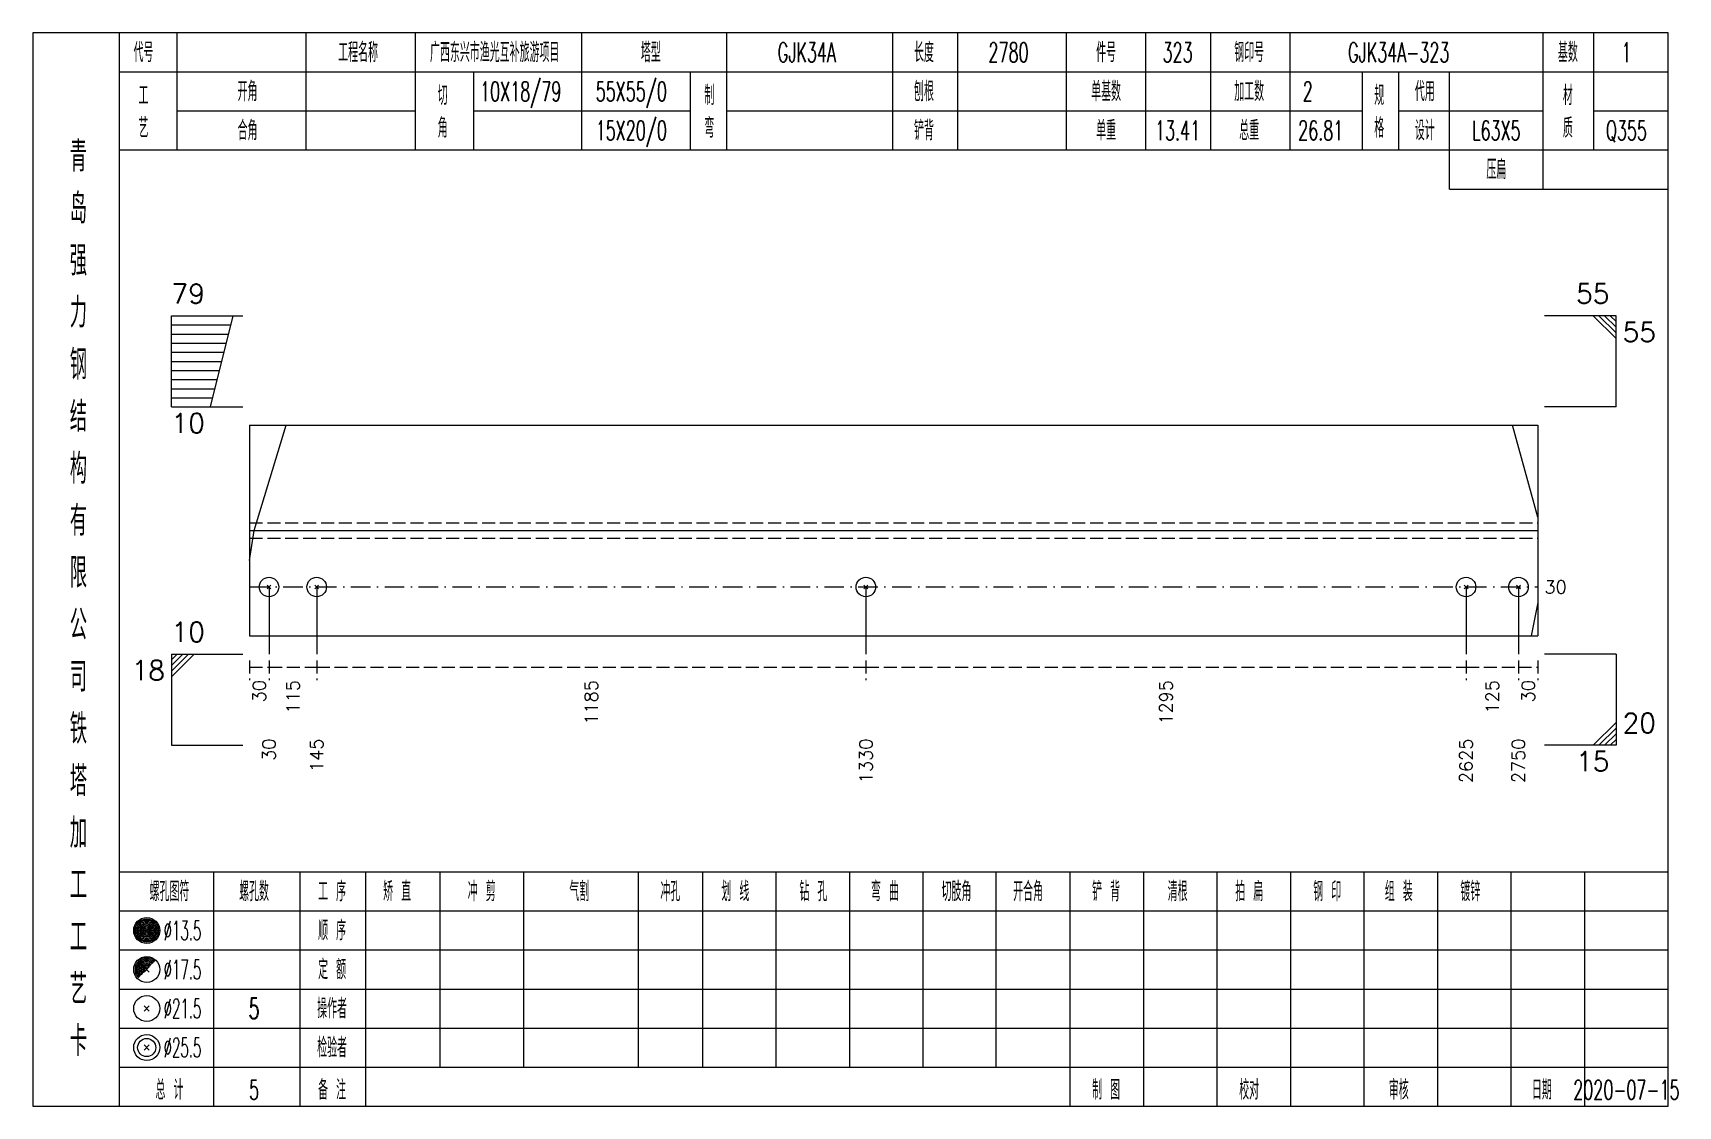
# Model space of a CAD drawing. Extents: x 0 to 2606, y -377 to 6479.
# Drawn here: x 1045.6 to 1298.5, y 5425 to 5590 of the extents above; entities that cross this region are included whole.
import ezdxf
from ezdxf.enums import TextEntityAlignment as Align

# ---------------------------------------------------------------- set-up
doc = ezdxf.new("R2010")
doc.units = 0
doc.header["$MEASUREMENT"] = 0
doc.linetypes.add('一点画线', pattern=[5.2, 3, -1, 0.2, -1])
doc.linetypes.add('虚线', pattern=[2.75, 2, -0.75])
doc.layers.get('0').update_dxf_attribs({"linetype": 'CONTINUOUS', "lineweight": 25})
doc.layers.add('1', color=7, linetype='CONTINUOUS', lineweight=25)
doc.layers.add('4', color=7, linetype='CONTINUOUS', lineweight=25)
doc.styles.get("Standard").update_dxf_attribs({"font": 'simplex.shx', "width": 0.7, "height": 3, "bigfont": 'gbhzfs.shx'})

msp = doc.modelspace()

# ---------------------------------------------------------------- texts
at = {"color": 7, "linetype": 'Continuous', "lineweight": 13}
for s, p in [('79', (1066.9, 5547.5)), ('10', (1066.9, 5495.5)), ('20', (1290, 5481.5))]:
    msp.add_text(s, height=3, dxfattribs=at).set_placement(p, align=Align.BOTTOM_LEFT)
msp.add_text('55', height=3, dxfattribs=at).set_placement((1288, 5547.5), align=Align.BOTTOM_RIGHT)
for s, p in [('55', (1290, 5545.5)), ('10', (1066.9, 5531.5))]:
    msp.add_text(s, height=3, dxfattribs=at).set_placement(p, align=Align.TOP_LEFT)
msp.add_text('30', height=2, dxfattribs=at).set_placement((1278, 5504.81), align=Align.MIDDLE_LEFT)
for s, p in [('18', (1065.9, 5493.5)), ('15', (1288, 5479.5))]:
    msp.add_text(s, height=3, dxfattribs=at).set_placement(p, align=Align.TOP_RIGHT)
at = {"color": 8, "linetype": 'Continuous', "lineweight": 9}
for s, p in [('30', (1080.4, 5490.5)), ('115', (1085.57, 5490.5)), ('1185', (1131.45, 5490.5)), ('1295', (1219.81, 5490.5)), ('125', (1269.98, 5490.5)), ('30', (1275.5, 5490.5))]:
    msp.add_text(s, height=2, rotation=90, dxfattribs=at).set_placement(p, align=Align.MIDDLE_RIGHT)
at = {"layer": '1', "color": 7, "linetype": 'Continuous', "lineweight": 13}
for s, p in [('30', (1081.9, 5481.5)), ('145', (1089.23, 5481.5)), ('1330', (1173.67, 5481.5)), ('2625', (1265.95, 5481.5)), ('2750', (1274, 5481.5))]:
    msp.add_text(s, height=2, rotation=90, dxfattribs=at).set_placement(p, align=Align.MIDDLE_RIGHT)
at = {"layer": '4', "color": 1, "linetype": 'Continuous', "lineweight": 13}
for s, height, width, p in [('代号', 3, 0.6, (1062.6, 5587)), ('工程名称', 3, 0.6, (1095.6, 5587)), ('广西东兴市渔光互补旅游项目', 3, 0.6, (1116.6, 5587)), ('塔型', 3, 0.6, (1140.6, 5587)), ('GJK34A', 3, 0.6, (1164.6, 5587)), ('长度', 3, 0.6, (1182.6, 5587)), ('2780', 3, 0.6, (1195.6, 5587)), ('件号', 3, 0.6, (1210.6, 5587)), ('323', 3, 0.6, (1221.6, 5587)), ('钢印号', 3, 0.6, (1232.6, 5587)), ('GJK34A-323', 3, 0.6, (1255.6, 5587)), ('基数', 3, 0.6, (1281.6, 5587)), ('1', 3, 0.6, (1290.6, 5587)), ('开角', 3, 0.6, (1078.6, 5581)), ('10X18/79', 3, 0.6, (1120.6, 5581)), ('55X55/0', 3, 0.6, (1137.6, 5581)), ('刨根', 3, 0.6, (1182.6, 5581)), ('单基数', 3, 0.6, (1210.6, 5581)), ('加工数', 3, 0.6, (1232.6, 5581)), ('代用', 3, 0.6, (1259.6, 5581)), ('工', 3, 0.6, (1062.6, 5580.4)), ('切', 3, 0.6, (1108.6, 5580.4)), ('制', 3, 0.6, (1149.6, 5580.4)), ('2', 3, 0.6, (1241.6, 5581)), ('规', 3, 0.6, (1252.6, 5580.4)), ('材', 3, 0.6, (1281.6, 5580.4)), ('艺', 3, 0.6, (1062.6, 5575.4)), ('合角', 3, 0.6, (1078.6, 5575)), ('角', 3, 0.6, (1108.6, 5575.4)), ('15X20/0', 3, 0.6, (1137.6, 5575)), ('弯', 3, 0.6, (1149.6, 5575.4)), ('铲背', 3, 0.6, (1182.6, 5575)), ('单重', 3, 0.6, (1210.6, 5575)), ('13.41', 3, 0.6, (1221.6, 5575)), ('总重', 3, 0.6, (1232.6, 5575)), ('26.81', 3, 0.6, (1243.6, 5575)), ('格', 3, 0.6, (1252.6, 5575.4)), ('设计', 3, 0.6, (1259.6, 5575)), ('L63X5', 3, 0.6, (1270.6, 5575)), ('质', 3, 0.6, (1281.6, 5575.4)), ('Q355', 3, 0.6, (1290.6, 5575)), ('青', 4.6, 0.8, (1052.6, 5571)), ('压扁', 3, 0.6, (1270.6, 5569)), ('岛', 4.6, 0.8, (1052.6, 5563)), ('强', 4.6, 0.8, (1052.6, 5555)), ('力', 4.6, 0.8, (1052.6, 5547)), ('钢', 4.6, 0.8, (1052.6, 5539)), ('结', 4.6, 0.8, (1052.6, 5531)), ('构', 4.6, 0.8, (1052.6, 5523)), ('有', 4.6, 0.8, (1052.6, 5515)), ('限', 4.6, 0.8, (1052.6, 5507)), ('公', 4.6, 0.8, (1052.6, 5499)), ('司', 4.6, 0.8, (1052.6, 5491)), ('铁', 4.6, 0.8, (1052.6, 5483)), ('塔', 4.6, 0.8, (1052.6, 5475)), ('加', 4.6, 0.8, (1052.6, 5467)), ('工', 4.6, 0.8, (1052.6, 5459)), ('螺孔图符', 3, 0.6, (1066.6, 5458)), ('螺孔数', 3, 0.6, (1079.6, 5458)), ('工 序', 3, 0.6, (1091.6, 5458)), ('矫 直', 3, 0.6, (1101.6, 5458)), ('冲 剪', 3, 0.6, (1114.6, 5458)), ('气割', 3, 0.6, (1129.6, 5458)), ('冲孔', 3, 0.6, (1143.6, 5458)), ('划 线', 3, 0.6, (1153.6, 5458)), ('钻 孔', 3, 0.6, (1165.6, 5458)), ('弯 曲', 3, 0.6, (1176.6, 5458)), ('切肢角', 3, 0.6, (1187.6, 5458)), ('开合角', 3, 0.6, (1198.6, 5458)), ('铲 背', 3, 0.6, (1210.6, 5458)), ('清根', 3, 0.6, (1221.6, 5458)), ('拍 扁', 3, 0.6, (1232.6, 5458)), ('钢 印', 3, 0.6, (1244.6, 5458)), ('组 装', 3, 0.6, (1255.6, 5458)), ('镀锌', 3, 0.6, (1266.6, 5458)), ('顺 序', 3, 0.6, (1091.6, 5452)), ('工', 4.6, 0.8, (1052.6, 5451)), ('%%C13.5', 3, 0.5, (1068.6, 5452)), ('%%C17.5', 3, 0.5, (1068.6, 5446)), ('定 额', 3, 0.6, (1091.6, 5446)), ('艺', 4.6, 0.8, (1052.6, 5443)), ('%%C21.5', 3, 0.5, (1068.6, 5440)), ('5', 3.2, 0.6, (1079.6, 5440)), ('操作者', 3, 0.6, (1091.6, 5440)), ('卡', 4.6, 0.8, (1052.6, 5435)), ('检验者', 3, 0.6, (1091.6, 5434)), ('%%C25.5', 3, 0.5, (1068.6, 5434)), ('总 计', 3, 0.6, (1066.6, 5427.5)), ('5', 3, 0.6, (1079.6, 5427.5)), ('备 注', 3, 0.6, (1091.6, 5427.5)), ('制 图', 3, 0.6, (1210.6, 5427.5)), ('校对', 3, 0.6, (1232.6, 5427.5)), ('审核', 3, 0.6, (1255.6, 5427.5)), ('日期', 3, 0.6, (1277.6, 5427.5)), ('2020-07-15', 3, 0.6, (1290.6, 5427.5))]:
    msp.add_text(s, height=height, dxfattribs=dict(at, width=width)).set_placement(p, align=Align.MIDDLE_CENTER)

# ---------------------------------------------------------------- linework, layer by layer
at = {"color": 7, "linetype": 'Continuous', "lineweight": 13}
for p, q in [((1066.9, 5546.5), (1077.9, 5546.5)), ((1066.9, 5532.5), (1066.9, 5546.5)), ((1066.9, 5545.1), (1076.05, 5545.1)), ((1072.9, 5532.5), (1076.4, 5546.5)), ((1289, 5546.5), (1278, 5546.5)), ((1285.5, 5546.5), (1289, 5543)), ((1286.38, 5546.5), (1289, 5543.88)), ((1287.25, 5546.5), (1289, 5544.75)), ((1288.12, 5546.5), (1289, 5545.62)), ((1289, 5532.5), (1289, 5546.5)), ((1066.9, 5543.7), (1075.7, 5543.7)), ((1066.9, 5542.3), (1075.35, 5542.3)), ((1066.9, 5540.9), (1075, 5540.9)), ((1066.9, 5539.5), (1074.65, 5539.5)), ((1066.9, 5538.1), (1074.3, 5538.1)), ((1066.9, 5536.7), (1073.95, 5536.7)), ((1066.9, 5535.3), (1073.6, 5535.3)), ((1066.9, 5533.9), (1073.25, 5533.9)), ((1066.9, 5532.5), (1077.9, 5532.5)), ((1289, 5532.5), (1278, 5532.5)), ((1079.61, 5513.5), (1084.53, 5529.69)), ((1277, 5515.56), (1273.08, 5529.69)), ((1078.9, 5508.87), (1079.61, 5513.5)), ((1081.9, 5504.81), (1081.9, 5494.5)), ((1089.23, 5504.81), (1089.23, 5494.5)), ((1173.67, 5504.81), (1173.67, 5494.5)), ((1265.95, 5504.81), (1265.95, 5494.5)), ((1274, 5504.81), (1274, 5494.5)), ((1277, 5502.45), (1275.93, 5497.31)), ((1066.9, 5494.5), (1077.9, 5494.5)), ((1066.9, 5494.5), (1066.9, 5480.5)), ((1067.78, 5494.5), (1066.9, 5493.62)), ((1068.65, 5494.5), (1066.9, 5492.75)), ((1069.53, 5494.5), (1066.9, 5491.88)), ((1070.4, 5494.5), (1066.9, 5491)), ((1289, 5494.5), (1278, 5494.5)), ((1289, 5494.5), (1289, 5480.5)), ((1285.5, 5480.5), (1289, 5484)), ((1286.38, 5480.5), (1289, 5483.12)), ((1287.25, 5480.5), (1289, 5482.25)), ((1288.12, 5480.5), (1289, 5481.38)), ((1066.9, 5480.5), (1077.9, 5480.5)), ((1289, 5480.5), (1278, 5480.5))]:
    msp.add_line(p, q, dxfattribs=at)
at = {"color": 7, "linetype": 'Continuous', "lineweight": 18}
for p, q in [((1078.9, 5529.69), (1078.9, 5497.31)), ((1078.9, 5529.69), (1277, 5529.69)), ((1277, 5529.69), (1277, 5497.31)), ((1078.9, 5513.5), (1277, 5513.5))]:
    msp.add_line(p, q, dxfattribs=at)
at = {"color": 1, "linetype": '虚线', "lineweight": 18}
for p, q in [((1078.9, 5514.69), (1277, 5514.69)), ((1078.9, 5512.31), (1277, 5512.31))]:
    msp.add_line(p, q, dxfattribs=at)
at = {"color": 3, "linetype": '一点画线', "lineweight": 13}
msp.add_line((1078.9, 5504.81), (1277, 5504.81), dxfattribs=at)
at = {"color": 8, "linetype": '虚线', "lineweight": 9}
for p, q in [((1078.9, 5493.5), (1078.9, 5490.5)), ((1078.9, 5492.5), (1081.9, 5492.5)), ((1081.9, 5493.5), (1081.9, 5490.5)), ((1081.9, 5493.5), (1081.9, 5490.5)), ((1081.9, 5492.5), (1089.23, 5492.5)), ((1089.23, 5493.5), (1089.23, 5490.5)), ((1089.23, 5493.5), (1089.23, 5490.5)), ((1089.23, 5492.5), (1173.67, 5492.5)), ((1173.67, 5493.5), (1173.67, 5490.5)), ((1173.67, 5493.5), (1173.67, 5490.5)), ((1173.67, 5492.5), (1265.95, 5492.5)), ((1265.95, 5493.5), (1265.95, 5490.5)), ((1265.95, 5493.5), (1265.95, 5490.5)), ((1265.95, 5492.5), (1274, 5492.5)), ((1274, 5493.5), (1274, 5490.5)), ((1274, 5493.5), (1274, 5490.5)), ((1274, 5492.5), (1277, 5492.5)), ((1277, 5493.5), (1277, 5490.5))]:
    msp.add_line(p, q, dxfattribs=at)
at = {"layer": '1', "color": 7, "linetype": 'Continuous', "lineweight": 13}
for p, q in [((1081.6, 5504.51), (1082.2, 5505.11)), ((1082.2, 5504.51), (1081.6, 5505.11)), ((1088.93, 5504.51), (1089.53, 5505.11)), ((1089.53, 5504.51), (1088.93, 5505.11)), ((1173.37, 5504.51), (1173.97, 5505.11)), ((1173.97, 5504.51), (1173.37, 5505.11)), ((1265.65, 5504.51), (1266.25, 5505.11)), ((1266.25, 5504.51), (1265.65, 5505.11)), ((1273.7, 5504.51), (1274.3, 5505.11)), ((1274.3, 5504.51), (1273.7, 5505.11))]:
    msp.add_line(p, q, dxfattribs=at)
at = {"layer": '1', "color": 7, "linetype": 'Continuous', "lineweight": 18}
msp.add_line((1078.9, 5497.31), (1277, 5497.31), dxfattribs=at)
at = {"layer": '1', "color": 7, "linetype": 'Continuous', "lineweight": 13}
for centre in [(1081.9, 5504.81), (1089.23, 5504.81), (1173.67, 5504.81), (1265.95, 5504.81), (1274, 5504.81)]:
    msp.add_circle(centre, 1.5, dxfattribs=at)
at = {"layer": '4', "color": 1, "linetype": 'Continuous', "lineweight": 18}
for p, q in [((1058.9, 5425), (1058.9, 5590)), ((1067.8, 5572), (1067.8, 5590)), ((1087.6, 5572), (1087.6, 5590)), ((1104.4, 5572), (1104.4, 5590)), ((1130, 5572), (1130, 5590)), ((1152.3, 5572), (1152.3, 5590)), ((1177.8, 5572), (1177.8, 5590)), ((1187.8, 5572), (1187.8, 5590)), ((1204.5, 5572), (1204.5, 5590)), ((1216.7, 5572), (1216.7, 5590)), ((1226.7, 5572), (1226.7, 5590)), ((1238.9, 5572), (1238.9, 5590)), ((1277.8, 5566), (1277.8, 5590)), ((1285.6, 5572), (1285.6, 5590)), ((1058.9, 5584), (1297, 5584)), ((1113.4, 5572), (1113.4, 5584)), ((1146.7, 5572), (1146.7, 5584)), ((1250, 5572), (1250, 5584)), ((1255.6, 5572), (1255.6, 5584)), ((1263.4, 5566), (1263.4, 5584)), ((1067.8, 5578), (1104.4, 5578)), ((1113.4, 5578), (1146.7, 5578)), ((1152.3, 5578), (1250, 5578)), ((1255.6, 5578), (1277.8, 5578)), ((1285.6, 5578), (1297, 5578)), ((1058.9, 5572), (1297, 5572)), ((1263.4, 5566), (1297, 5566)), ((1058.9, 5461), (1297, 5461)), ((1073.4, 5425), (1073.4, 5461)), ((1086.7, 5425), (1086.7, 5461)), ((1096.8, 5425), (1096.8, 5461)), ((1108.2, 5431), (1108.2, 5461)), ((1121.1, 5431), (1121.1, 5461)), ((1138.7, 5431), (1138.7, 5461)), ((1148.6, 5431), (1148.6, 5461)), ((1159.9, 5431), (1159.9, 5461)), ((1171.2, 5431), (1171.2, 5461)), ((1182.5, 5431), (1182.5, 5461)), ((1193.7, 5431), (1193.7, 5461)), ((1205.1, 5431), (1205.1, 5461)), ((1216.4, 5431), (1216.4, 5461)), ((1227.7, 5431), (1227.7, 5461)), ((1239, 5431), (1239, 5461)), ((1250.3, 5431), (1250.3, 5461)), ((1261.6, 5431), (1261.6, 5461)), ((1272.9, 5431), (1272.9, 5461)), ((1284.2, 5431), (1284.2, 5461)), ((1058.9, 5455), (1297, 5455)), ((1058.9, 5449), (1297, 5449)), ((1058.9, 5443), (1297, 5443)), ((1058.9, 5437), (1297, 5437)), ((1058.9, 5431), (1297, 5431)), ((1205.1, 5425), (1205.1, 5431)), ((1216.4, 5425), (1216.4, 5431)), ((1227.7, 5425), (1227.7, 5431)), ((1239, 5425), (1239, 5431)), ((1250.3, 5425), (1250.3, 5431)), ((1261.6, 5425), (1261.6, 5431)), ((1272.9, 5425), (1272.9, 5431)), ((1284.2, 5425), (1284.2, 5431))]:
    msp.add_line(p, q, dxfattribs=at)
at = {"layer": '4', "color": 7, "linetype": 'Continuous', "lineweight": 13}
for p, q in [((1062.9, 5451.8), (1063.3, 5452.2)), ((1063.3, 5451.8), (1062.9, 5452.2)), ((1062.7, 5439.6), (1063.5, 5440.4)), ((1063.5, 5439.6), (1062.7, 5440.4)), ((1062.7, 5433.6), (1063.5, 5434.4)), ((1063.5, 5433.6), (1062.7, 5434.4))]:
    msp.add_line(p, q, dxfattribs=at)
at = {"layer": '4', "color": 7, "linetype": 'Continuous', "lineweight": 0}
for p, q in [((1062.7, 5445.6), (1063.5, 5446.4)), ((1062.7, 5446.4), (1063.5, 5445.6))]:
    msp.add_line(p, q, dxfattribs=at)
at = {"layer": '4', "color": 1, "linetype": 'Continuous', "lineweight": 18}
msp.add_lwpolyline([(1045.6, 5590), (1045.6, 5425), (1297, 5425), (1297, 5590)], close=True, dxfattribs=at)
at = {"layer": '4', "color": 7, "linetype": 'Continuous', "lineweight": 13}
for centre, radius in [((1063.1, 5452), 2), ((1063.1, 5452), 1.8), ((1063.1, 5452), 1.6), ((1063.1, 5452), 1.4), ((1063.1, 5452), 1.2), ((1063.1, 5452), 1), ((1063.1, 5452), 0.8), ((1063.1, 5452), 0.6), ((1063.1, 5452), 0.4), ((1063.1, 5452), 0.2), ((1063.1, 5446), 2), ((1063.1, 5440), 2), ((1063.1, 5434), 2), ((1063.1, 5434), 1.4)]:
    msp.add_circle(centre, radius, dxfattribs=at)
for radius in [1.8, 1.6, 1.4, 1.2, 1, 0.8, 0.6, 0.4, 0.2]:
    msp.add_arc((1063.1, 5446), radius, 45, 225, dxfattribs=at)

msp.set_redraw_order([(e.dxf.handle, doc.entitydb.next_handle()) for e in msp.query("TEXT MTEXT ATTDEF DIMENSION ARC_DIMENSION")])  # texts and dimensions are drawn at this point

doc.saveas('drawing.dxf')
